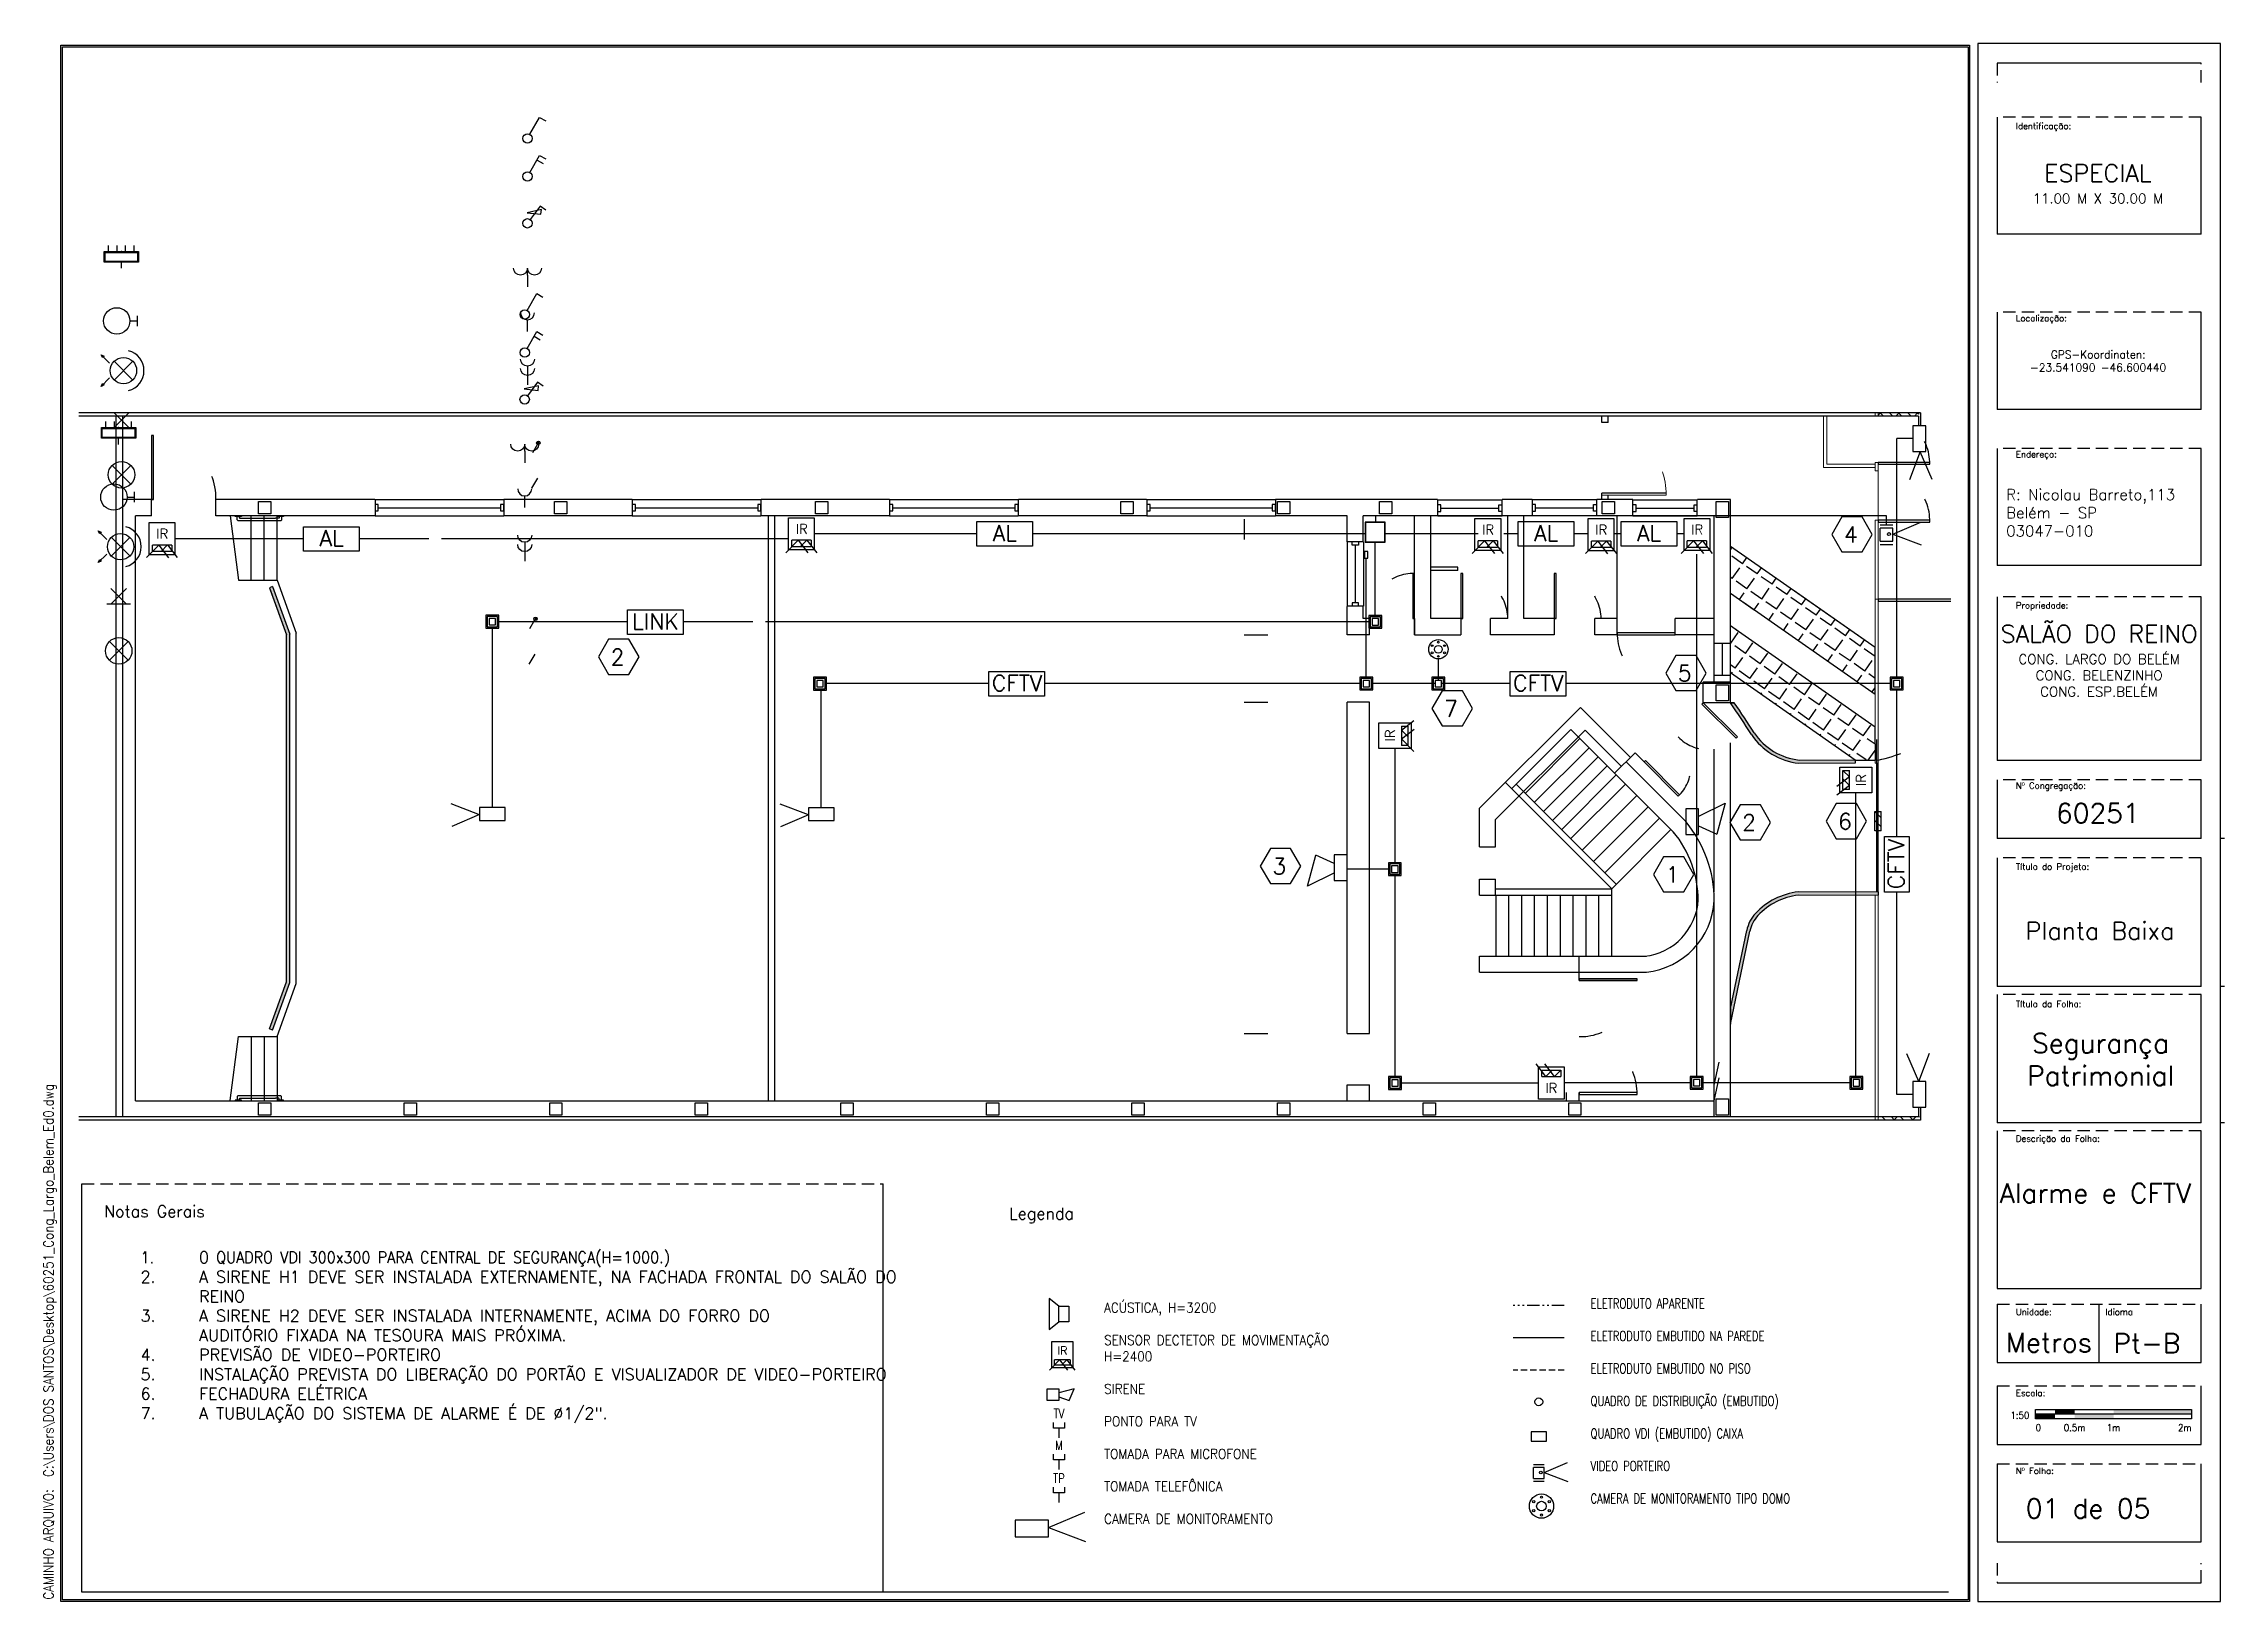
# Paper-space layout 'ELE-ALARME_F05' of a CAD drawing. Header units: millimetres. Extents: x -4 to 555, y 0 to 399.
# The model-space entities are those that its viewports show. They can reach past a viewport. Long polylines and large blocks are cut down to what shows.
import ezdxf
from ezdxf.enums import TextEntityAlignment as Align

# ---------------------------------------------------------------- set-up
doc = ezdxf.new("R2010")
doc.units = ezdxf.units.MM
doc.set_wipeout_variables(frame=1)
for name, pattern in [('DUCT', [1, 0, -1]), ('EXPOSED', [11.90625, 6.35, -1.5875, 0.79375, -0.79375, 0.79375, -1.5875]), ('EXPOSED0', [6.35, 3.175, -0.79375, 0.396875, -0.79375, 0.396875, -0.79375]), ('HIDDEN2', [4.7625, 3.175, -1.5875]), ('INVISIBLE', [1.27, 0, -1.27]), ('LDASHED', [4.7625, 3.175, -1.5875]), ('RDASHED', [2.38125, 1.5875, -0.79375]), ('SDOT', [1.5875, 0, -1.5875])]:
    doc.linetypes.add(name, pattern=pattern)
for name, color, linetype in [('Block', 1, 'Continuous'), ('Com', 153, 'Continuous'), ('Details', 1, 'Continuous'), ('Door', 130, 'Continuous'), ('Eqpm-Id', 2, 'Continuous'), ('Glass', 130, 'Continuous'), ('Lining', 252, 'Continuous'), ('Lite', 83, 'Continuous'), ('Lite-Cqd', 114, 'Continuous'), ('Lite-Swc', 83, 'Continuous'), ('Number', 18, 'Continuous'), ('Panel', 53, 'Continuous'), ('Power', 43, 'Continuous'), ('Site', 63, 'Continuous'), ('Stairs', 193, 'Continuous'), ('Symb', 223, 'Continuous'), ('Symb-De', 6, 'Continuous'), ('Symb-Hi', 1, 'Continuous'), ('Symb-Num', 43, 'Continuous'), ('Symb10', 140, 'Continuous'), ('Symb2', 140, 'Continuous'), ('Symb3', 140, 'Continuous'), ('Symb4', 140, 'Continuous'), ('Symb5', 140, 'Continuous'), ('Symb7', 43, 'Continuous'), ('Symb8', 1, 'Continuous'), ('Symb9', 1, 'Continuous'), ('Video', 110, 'Continuous'), ('Wall', 144, 'Continuous'), ('Wall-Base', 143, 'Continuous'), ('Wall-Head', 133, 'Continuous'), ('Wall-Head-Strc', 133, 'Continuous'), ('Wire', 84, 'Continuous'), ('Wire-An', 54, 'Continuous')]:
    doc.layers.add(name, color=color, linetype=linetype)
doc.layers.add('Gate', color=150, linetype='Continuous', lineweight=13)
doc.layers.add('NE', color=8, linetype='Continuous', plot=False)
doc.layers.get('Block').off()
doc.styles.add('COTAS', font='ROMANS', dxfattribs={"width": 0.75})
doc.styles.add('MECS', font='ROMANS.shx', dxfattribs={"width": 0.9, "height": 6250})
doc.styles.get("Standard").update_dxf_attribs({"font": 'ROMANS'})
doc.linetypes.add('DEMOLITION', pattern='A,0,-4.7625,-1e-13,[146,mecsline.shx,S=1.5875,R=-45,X=0,Y=0],-4.7625', length=9.525)

psp = doc.layouts.new('ELE-ALARME_F05')

# ---------------------------------------------------------------- texts
at = {"color": 152, "true_color": 0x2776bb, "style": 'MECS'}
for s, p in [('Identificação:', (501.59, 377.47)), ('Localização:', (501.59, 328.19)), ('Endereço:', (501.59, 293.26)), ('Propriedade:', (501.59, 254.51)), ('Nº Congregação:', (501.59, 208.29)), ('Título do Projeto:', (501.59, 187.52)), ('Título da Folha:', (501.59, 152.27)), ('Descrição da Folha:', (501.59, 117.75)), ('Unidade:', (501.59, 73.25)), ('Idioma', (524.57, 73.25)), ('Escala:', (501.59, 52.46)), ('Nº Folha:', (501.59, 32.52))]:
    psp.add_text(s, height=1.6, dxfattribs=at).set_placement(p)
at = {"color": 1, "style": 'MECS', "width": 0.9}
psp.add_text('CAMINHO ARQUIVO:  C:\\Users\\DOS SANTOS\\Desktop\\60251_Cong_Largo_Belem_Ed0.dwg', height=2.5, rotation=90, dxfattribs=at).set_placement((-4.31, 0.27), align=Align.TOP_LEFT)
at = {"insert": (267.72, 76.42), "char_height": 2.5, "width": 68.4, "attachment_point": 1, "style": 'MECS'}
psp.add_mtext('ACÚSTICA, H=3200 \\P\\PSENSOR DECTETOR DE MOVIMENTAÇÃO\\PH=2400\\P\\PSIRENE \\P\\PPONTO PARA TV \\P\\PTOMADA PARA MICROFONE \\P\\PTOMADA TELEFÔNICA\\P\\PCAMERA DE MONITORAMENTO', dxfattribs=at)
at = {"lineweight": -3, "insert": (392.5, 77.48), "char_height": 2.5, "width": 91.4457, "attachment_point": 1, "style": 'COTAS'}
psp.add_mtext('ELETRODUTO APARENTE \\P\\PELETRODUTO EMBUTIDO NA PAREDE\\P\\PELETRODUTO EMBUTIDO NO PISO \\P\\PQUADRO DE DISTRIBUIÇÃO (EMBUTIDO) \\P\\PQUADRO VDI (EMBUTIDO) CAIXA \\P\\PVIDEO PORTEIRO\\P\\PCAMERA DE MONITORAMENTO TIPO DOMO', dxfattribs=at)
at = {"insert": (257.04, 65.18), "char_height": 2.025, "attachment_point": 2}
psp.add_mtext_dynamic_manual_height_columns('{\\C175;\\c10835013;IR}', width=3.375, gutter_width=16.88, heights=[0], dxfattribs=at)
at = {"layer": 'Wire', "linetype": 'EXPOSED0', "attachment_point": 1, "style": 'MECS'}
for s, insert, char_height, width in [('\\pxqc;{\\W1;\\C30;\\c2254834;ESPECIAL\\P\\H0.55556x;11.00 M X 30.00 M}', (498.9, 368.45), 4.5, 47.4664), ('\\pxqc;{\\W1;\\C1;GPS-Koordinaten: \\P-23.541090 -46.600440}', (500.41, 320.67), 2, 44.5787), ('{\\W1;\\C30;\\c2254834;R: Nicolau Barreto,113  \\PBelém - SP\\P03047-010}', (499.12, 285.14), 2.8, 53.5235), ('\\pxqc;{\\W1;\\C30;\\c2254834;SALÃO DO REINO \\P\\pt4;\\H0.55556x;CONG. LARGO DO BELÉM\\P\\pt2,3,6;CONG.^IBELENZINHO\\P\\pt3,4;CONG. ESP.BELÉM}', (496.87, 250.27), 4.5, 52.1386), ('{\\W1;\\C30;\\c2254834;60251}', (511.91, 204.52), 5, 17.223), ('\\pxqc;{\\W1;\\C30;\\c2254834;Planta Baixa }', (500.31, 174.07), 4.5, 45.7519), ('\\pxqc;{\\W1;\\C30;\\c2254834;Segurança Patrimonial}', (500.31, 145.51), 5, 45.9928), ('\\pxqc;{\\W1;\\C30;\\c2254834;Alarme e CFTV}', (498.03, 107.04), 5, 47.915), ('{\\H0.6x;\\W1;\\C30;\\c2254834;Notas Gerais\\H1.66667x;   }', (11.2, 101.35), 5, 47.915), ('{\\H0.6x;\\W1;\\C30;\\c2254834;Legenda\\H1.66667x;   }', (243.39, 100.82), 5, 47.915), ('\\pxi-3,l5,t5;{\\H0.6x;\\C256;\\c0;1.^IO QUADRO VDI 300x300 PARA CENTRAL DE SEGURANÇA(H=1000.)\\P\\W1;2.^IA SIRENE H1 DEVE SER INSTALADA EXTERNAMENTE, NA FACHADA FRONTAL DO SALÃO DO REINO\\P3.^IA SIRENE H2 DEVE SER INSTALADA INTERNAMENTE, ACIMA DO FORRO DO AUDITÓRIO FIXADA NA TESOURA MAIS PRÓXIMA.\\P4.^IPREVISÃO DE VIDEO-PORTEIRO\\P5.^IINSTALAÇÃO PREVISTA DO LIBERAÇÃO DO PORTÃO E VISUALIZADOR DE VIDEO-PORTEIRO\\P6.^IFECHADURA ELÉTRICA\\P7.^IA TUBULAÇÃO DO SISTEMA DE ALARME É DE ∅1/2".}', (10.55, 89.58), 5, 198.5676), ('{\\W1;\\C30;\\c2254834;Metros}', (499.03, 68.74), 5, 17.223), ('{\\W1;\\C30;\\c2254834;Pt-B}', (526.62, 68.54), 5, 17.223), ('{\\W1;\\C30;\\c2254834;01 de 05}', (504.14, 26.15), 5, 40.6536)]:
    psp.add_mtext(s, dxfattribs=dict(at, insert=insert, char_height=char_height, width=width))

msp = doc.modelspace()

# ---------------------------------------------------------------- texts
at = {"layer": 'Symb7', "char_height": 250, "attachment_point": 2}
for s, insert in [('4', (168081, -41278)), ('2', (148903, -43182)), ('5', (165499, -43434)), ('7', (161865, -43985)), ('2', (166499, -45757)), ('6', (167992, -45738)), ('3', (159194, -46436)), ('1', (165307, -46565))]:
    msp.add_mtext_dynamic_manual_height_columns(s, width=250, gutter_width=1250, heights=[0], dxfattribs=dict(at, insert=insert))
at = {"layer": 'Symb8', "char_height": 150, "attachment_point": 2}
for insert in [(141824, -41315), (163424, -49935)]:
    msp.add_mtext_dynamic_manual_height_columns('{\\C175;\\c10835013;IR}', width=250, gutter_width=1250, heights=[0], dxfattribs=dict(at, insert=insert))
at = {"layer": 'Symb8', "char_height": 150, "attachment_point": 2, "rotation": 90}
for insert in [(160842, -44526), (168164, -45220)]:
    msp.add_mtext_dynamic_manual_height_columns('{\\C175;\\c10835013;IR}', width=250, gutter_width=1250, heights=[0], dxfattribs=dict(at, insert=insert))
at = {"layer": 'Symb9', "char_height": 250, "attachment_point": 2}
for s, insert in [('AL', (144458, -41336)), ('LINK', (149495, -42630)), ('CFTV', (155116, -43587)), ('CFTV', (163222, -43587))]:
    msp.add_mtext_dynamic_manual_height_columns(s, width=250, gutter_width=1250, heights=[0], dxfattribs=dict(at, insert=insert))
at = {"layer": 'Symb9', "insert": (168659, -46527), "char_height": 250, "attachment_point": 2, "rotation": 90}
msp.add_mtext_dynamic_manual_height_columns('CFTV', width=250, gutter_width=1250, heights=[0], dxfattribs=at)

# ---------------------------------------------------------------- blocks, each defined once
blk = doc.blocks.new('E.IntLight-Wall Light')
at = {"color": 0, "linetype": 'ByBlock', "lineweight": -2}
for p, q in [((-0.044, 0), (0.044, 0)), ((0, 0.062), (0, 0))]:
    blk.add_line(p, q, dxfattribs=at)
blk.add_circle((0, 0.174), 0.111, dxfattribs=at)
blk = doc.blocks.new('E.IntLight-Flood Light')
at = {"color": 0, "linetype": 'ByBlock', "lineweight": -2}
for p, q in [((-0.079, -0.079), (0.079, 0.079)), ((-0.079, 0.079), (0.079, -0.079))]:
    blk.add_line(p, q, dxfattribs=at)
for points in [[(0.188, 0.134), (0.175, 0.109), (0.163, 0.121), (0.188, 0.134), (0.116, 0.062)], [(0.188, -0.134), (0.163, -0.121), (0.175, -0.109), (0.188, -0.134), (0.116, -0.062)]]:
    blk.add_lwpolyline(points, dxfattribs=at)
blk.add_circle((0, 0), 0.111, dxfattribs=at)
blk.add_arc((0, 0), 0.173, 104.4359, 255.5641, dxfattribs=at)
blk = doc.blocks.new('E.IntLight-General Light')
at = {"color": 0, "linetype": 'ByBlock', "lineweight": -2}
for p, q in [((-0.07874, 0.07874), (0.07874, -0.07874)), ((-0.07874, -0.07874), (0.07874, 0.07874))]:
    blk.add_line(p, q, dxfattribs=at)
blk.add_circle((0, 0), 0.11136, dxfattribs=at)
blk = doc.blocks.new('*U61')
at = {"color": 0, "linetype": 'ByBlock', "lineweight": -2}
for p, q in [((0.02, 0.109), (0.102, 0.252)), ((0.102, 0.252), (0.153, 0.222))]:
    blk.add_line(p, q, dxfattribs=at)
blk.add_circle((0, 0.075), 0.0394, dxfattribs=at)
at = {"layer": 'Symb4', "color": 0, "linetype": 'ByBlock', "lineweight": -2, "style": 'MECS', "width": 0.9}
blk.add_attdef('SC', (-0.022, 0.282), '', height=0.0984, dxfattribs=at)
blk = doc.blocks.new('*U84')
at = {"color": 0, "linetype": 'ByBlock', "lineweight": -2}
blk.add_line((0, 0), (0, 0.098), dxfattribs=at)
blk.add_arc((0, 0.157), 0.0591, 180, 0, dxfattribs=at)
at = {"layer": 'Lining', "color": 0, "style": 'MECS', "width": 0.8, "flags": 1}
blk.add_attdef('PW', text='', height=0.0787, dxfattribs=at).set_placement((0.109, -0.009), align=Align.MIDDLE)
at = {"layer": 'Symb-Hi', "color": 0, "style": 'MECS', "width": 0.9, "flags": 1}
blk.add_attdef('DB', text='', height=0.0787, dxfattribs=at).set_placement((0.216, 0.098), align=Align.MIDDLE)
at = {"layer": 'Symb-Num', "color": 0, "style": 'MECS', "width": 0.9}
blk.add_attdef('CN', text='', height=0.0984, dxfattribs=at).set_placement((0, 0.269), align=Align.MIDDLE)
at = {"layer": 'Symb10', "color": 0, "style": 'MECS', "width": 0.8, "flags": 1}
blk.add_attdef('DS', text='', height=0.0787, dxfattribs=at).set_placement((0.001, -0.116), align=Align.MIDDLE)
at = {"layer": 'Symb2', "color": 0, "style": 'MECS', "width": 0.8, "flags": 1}
blk.add_attdef('TP', text='', height=0.0787, dxfattribs=at).set_placement((-0.106, -0.224), align=Align.MIDDLE)
at = {"layer": 'Symb3', "color": 0, "style": 'MECS', "width": 0.8, "flags": 8}
blk.add_attdef('SI', text='', height=0.0787, dxfattribs=at).set_placement((0.216, 0.206), align=Align.MIDDLE)
at = {"layer": 'Symb5', "color": 0, "style": 'MECS', "width": 0.8, "flags": 1}
blk.add_attdef('SCN', text='', height=0.0787, dxfattribs=at).set_placement((-0.213, -0.332), align=Align.MIDDLE)
at = {"layer": 'Symb9', "color": 0, "style": 'MECS', "width": 0.8, "flags": 9}
blk.add_attdef('DN', text='', height=0.0787, dxfattribs=at).set_placement((-0.321, -0.44), align=Align.MIDDLE)
blk = doc.blocks.new('*U87')
at = {"color": 0, "linetype": 'ByBlock', "lineweight": -2}
for q in [(0, 0.157), (0, 0)]:
    blk.add_line((0, 0.098), q, dxfattribs=at)
blk.add_lwpolyline([(-0.118, 0.157, 1), (0, 0.157, 1), (0.118, 0.157)], format="xyb", dxfattribs=at)
at = {"layer": 'Lining', "color": 0, "style": 'MECS', "width": 0.8, "flags": 1}
blk.add_attdef('PW', text='', height=0.0787, dxfattribs=at).set_placement((0.176, -0.009), align=Align.MIDDLE)
at = {"layer": 'Symb-Hi', "color": 0, "style": 'MECS', "width": 0.9, "flags": 1}
blk.add_attdef('DB', text='', height=0.0787, dxfattribs=at).set_placement((0.284, 0.098), align=Align.MIDDLE)
at = {"layer": 'Symb-Num', "color": 0, "style": 'MECS', "width": 0.9}
blk.add_attdef('CN', text='', height=0.0984, dxfattribs=at).set_placement((0, 0.304), align=Align.MIDDLE)
at = {"layer": 'Symb10', "color": 0, "style": 'MECS', "width": 0.8, "flags": 1}
blk.add_attdef('DS', text='', height=0.0787, dxfattribs=at).set_placement((0.069, -0.116), align=Align.MIDDLE)
at = {"layer": 'Symb2', "color": 0, "style": 'MECS', "width": 0.8, "flags": 1}
blk.add_attdef('TP', text='', height=0.0787, dxfattribs=at).set_placement((-0.038, -0.224), align=Align.MIDDLE)
at = {"layer": 'Symb3', "color": 0, "style": 'MECS', "width": 0.8, "flags": 8}
blk.add_attdef('SI', text='', height=0.0787, dxfattribs=at).set_placement((0.284, 0.206), align=Align.MIDDLE)
at = {"layer": 'Symb5', "color": 0, "style": 'MECS', "width": 0.8, "flags": 1}
blk.add_attdef('SCN', text='', height=0.0787, dxfattribs=at).set_placement((-0.146, -0.332), align=Align.MIDDLE)
at = {"layer": 'Symb9', "color": 0, "style": 'MECS', "width": 0.8, "flags": 9}
blk.add_attdef('DN', text='', height=0.0787, dxfattribs=at).set_placement((-0.253, -0.44), align=Align.MIDDLE)
blk = doc.blocks.new('E.IntPan-Distrib Board (flush)')
at = {"color": 0, "linetype": 'ByBlock', "lineweight": -2}
blk.add_point((0, 0), dxfattribs=at)
at = {"layer": 'Symb-De', "style": 'MECS', "width": 0.8}
blk.add_attdef('DBN', text='', height=0.118, dxfattribs=at).set_placement((0, 0.205), align=Align.MIDDLE)
at = {"layer": 'Symb-Hi', "color": 0, "style": 'MECS', "width": 0.9, "flags": 1}
blk.add_attdef('DB', text='', height=0.0787, dxfattribs=at).set_placement((0.413, 0.081), align=Align.MIDDLE)
at = {"layer": 'Symb3', "color": 0, "style": 'MECS', "width": 0.8, "flags": 8}
blk.add_attdef('SI', text='', height=0.0787, dxfattribs=at).set_placement((0.413, -0.02), align=Align.MIDDLE)
at = {"layer": 'Symb9', "color": 0, "style": 'MECS', "width": 0.8, "flags": 9}
blk.add_attdef('DN', text='', height=0.0787, dxfattribs=at).set_placement((0.413, -0.126), align=Align.MIDDLE)
at = {"color": 18, "linetype": 'ByBlock'}
blk.add_wipeout([(-0.119, -0.072), (0.119, -0.072), (0.119, -0.006), (-0.119, -0.006)], dxfattribs=at)
at = {"linetype": 'ByBlock', "lineweight": -2}
h = blk.add_hatch(color=0, dxfattribs=at)
h.paths.add_polyline_path([(-0.125, 0), (-0.125, -0.078), (0.125, -0.078), (0.125, 0)])
h.paths.add_polyline_path([(0.119, -0.006), (0.119, -0.072), (-0.119, -0.072), (-0.119, -0.006)], flags=16)
at = {"color": 0, "linetype": 'ByBlock', "lineweight": -2}
for p, q in [((-0.094, 0), (-0.094, 0.044)), ((-0.031, 0), (-0.031, 0.044)), ((0.031, 0), (0.031, 0.044)), ((0.094, 0), (0.094, 0.044)), ((0, -0.123), (0, -0.078))]:
    blk.add_line(p, q, dxfattribs=at)
for points in [[(-0.125, -0.078), (0.125, -0.078), (0.125, 0), (-0.125, 0)], [(-0.119, -0.072), (0.119, -0.072), (0.119, -0.006), (-0.119, -0.006)]]:
    blk.add_lwpolyline(points, close=True, dxfattribs=at)
blk = doc.blocks.new('*U89')
at = {"color": 0, "linetype": 'ByBlock', "lineweight": -2}
blk.add_line((0, 0.157), (0, 0), dxfattribs=at)
for centre in [(0, 0.217), (0, 0.138)]:
    blk.add_arc(centre, 0.0591, 180, 0, dxfattribs=at)
at = {"layer": 'Lining', "color": 0, "style": 'MECS', "width": 0.8, "flags": 1}
blk.add_attdef('PW', text='', height=0.0787, dxfattribs=at).set_placement((0.109, -0.009), align=Align.MIDDLE)
at = {"layer": 'Symb-Hi', "color": 0, "style": 'MECS', "width": 0.9, "flags": 1}
blk.add_attdef('DB', text='', height=0.0787, dxfattribs=at).set_placement((0.216, 0.098), align=Align.MIDDLE)
at = {"layer": 'Symb-Num', "color": 0, "style": 'MECS', "width": 0.9}
blk.add_attdef('CN', text='', height=0.0984, dxfattribs=at).set_placement((0, 0.333), align=Align.MIDDLE)
at = {"layer": 'Symb10', "color": 0, "style": 'MECS', "width": 0.8, "flags": 1}
blk.add_attdef('DS', text='', height=0.0787, dxfattribs=at).set_placement((0.001, -0.116), align=Align.MIDDLE)
at = {"layer": 'Symb2', "color": 0, "style": 'MECS', "width": 0.8, "flags": 1}
blk.add_attdef('TP', text='', height=0.0787, dxfattribs=at).set_placement((-0.106, -0.224), align=Align.MIDDLE)
at = {"layer": 'Symb3', "color": 0, "style": 'MECS', "width": 0.8, "flags": 8}
blk.add_attdef('SI', text='', height=0.0787, dxfattribs=at).set_placement((0.216, 0.206), align=Align.MIDDLE)
at = {"layer": 'Symb5', "color": 0, "style": 'MECS', "width": 0.8, "flags": 1}
blk.add_attdef('SCN', text='', height=0.0787, dxfattribs=at).set_placement((-0.213, -0.332), align=Align.MIDDLE)
at = {"layer": 'Symb9', "color": 0, "style": 'MECS', "width": 0.8, "flags": 9}
blk.add_attdef('DN', text='', height=0.0787, dxfattribs=at).set_placement((-0.321, -0.44), align=Align.MIDDLE)
blk = doc.blocks.new('E.IntLight-Lighting Outlet on Wall')
at = {"color": 0, "linetype": 'ByBlock', "lineweight": -2}
for p, q in [((-0.099, 0), (0.099, 0)), ((-0.065, 0.131), (0.065, 0)), ((0.065, 0.131), (-0.065, 0))]:
    blk.add_line(p, q, dxfattribs=at)
blk = doc.blocks.new('*U91')
at = {"color": 0, "linetype": 'ByBlock', "lineweight": -2}
for p, q in [((0.02, 0.109), (0.102, 0.252)), ((0.08, 0.212), (0.131, 0.183)), ((0.102, 0.252), (0.153, 0.222))]:
    blk.add_line(p, q, dxfattribs=at)
blk.add_circle((0, 0.075), 0.0394, dxfattribs=at)
at = {"layer": 'Symb4', "color": 0, "linetype": 'ByBlock', "lineweight": -2, "style": 'MECS', "width": 0.9}
blk.add_attdef('SC', (-0.022, 0.282), '', height=0.0984, dxfattribs=at)
blk = doc.blocks.new('E.IntSwit-Dimmer')
at = {"color": 0, "linetype": 'ByBlock', "lineweight": -2}
for p, q in [((0.091, 0.232), (0.02, 0.109)), ((0.142, 0.203), (0.091, 0.232))]:
    blk.add_line(p, q, dxfattribs=at)
blk.add_lwpolyline([(0.104, 0.163), (0.104, 0.203), (-0.014, 0.163)], close=True, dxfattribs=at)
blk.add_circle((0, 0.075), 0.0394, dxfattribs=at)
at = {"layer": 'Symb4', "color": 0, "linetype": 'ByBlock', "lineweight": -2, "style": 'MECS', "width": 0.9}
blk.add_attdef('SC', text='', height=0.0984, dxfattribs=at).set_placement((0.06, 0.329), align=Align.MIDDLE)
blk = doc.blocks.new('E.IntWir-Neutral')
at = {"color": 0, "linetype": 'ByBlock', "lineweight": -2}
blk.add_line((0.021, 0.036), (-0.03, -0.051), dxfattribs=at)
for radius in [0.0177, 0.00684]:
    blk.add_circle((0.03, 0.051), radius, dxfattribs=at)
blk = doc.blocks.new('E.IntWir-Phase')
at = {"color": 0, "linetype": 'ByBlock', "lineweight": -2}
blk.add_line((-0.03, -0.051), (0.03, 0.051), dxfattribs=at)
at = {"color": 0, "style": 'MECS', "width": 0.9}
blk.add_attdef('NN', text='', height=0.0787, dxfattribs=at).set_placement((0.03, 0.051), align=Align.BOTTOM_CENTER)
blk = doc.blocks.new('G.RefSym-Graphic-Scale')
at = {"linetype": 'ByBlock', "lineweight": -2}
for points in [[(-40, -4.16), (-40, -2.97), (-35, -2.97), (-35, -4.16)], [(-35, -2.97), (-35, -1.78), (-30, -1.78), (-30, -2.97)], [(-30, -4.16), (-30, -2.97), (-20, -2.97), (-20, -4.16)], [(-20, -2.97), (-20, -1.78), (0, -1.78), (0, -2.97)]]:
    blk.add_hatch(color=0, dxfattribs=at).paths.add_polyline_path(points)
at = {"color": 0, "linetype": 'ByBlock', "lineweight": -2}
blk.add_line((0, -2.97), (-40, -2.97), dxfattribs=at)
blk.add_lwpolyline([(-40, -4.16), (-40, -1.78), (0, -1.78), (0, -4.16)], close=True, dxfattribs=at)
at = {"color": 0, "linetype": 'ByBlock', "lineweight": -2, "style": 'MECS', "width": 0.9}
for tag, p in [('GRPSCALE', (-41.59, -4.17)), ('GRPDIS40', (0, -7.4))]:
    blk.add_attdef(tag, text='', height=1.8, dxfattribs=at).set_placement(p, align=Align.RIGHT)
blk.add_attdef('GRPDIS0', (-40, -7.4), '', height=1.8, dxfattribs=at)
for tag, p in [('GRPDIS10', (-30, -7.4)), ('GRPDIS20', (-20, -7.4))]:
    blk.add_attdef(tag, text='', height=1.8, dxfattribs=at).set_placement(p, align=Align.CENTER)
blk = doc.blocks.new('E.IntSign-Horn')
at = {"color": 18}
blk.add_wipeout([(-0.059, 0), (-0.059, 0.118), (-0.02, 0.118), (-0.059, 0.27), (0.059, 0.22), (0.02, 0.118), (0.059, 0.118), (0.059, 0)], dxfattribs=at)
at = {"color": 0, "linetype": 'ByBlock', "lineweight": -2}
blk.add_lwpolyline([(0.02, 0.118), (0.059, 0.22), (-0.059, 0.27), (-0.02, 0.118)], dxfattribs=at)
blk.add_lwpolyline([(0.059, 0), (-0.059, 0), (-0.059, 0.118), (0.059, 0.118)], close=True, dxfattribs=at)
blk = doc.blocks.new('E.IntSnd-Loudspeaker')
at = {"color": 18}
blk.add_wipeout([(-0.098, -0.079), (-0.098, 0.079), (0, 0.079), (0.098, 0.157), (0.098, -0.157), (0, -0.079)], dxfattribs=at)
at = {"color": 0, "linetype": 'ByBlock', "lineweight": -2}
blk.add_lwpolyline([(0, 0.079), (-0.098, 0.079), (-0.098, -0.079), (0, -0.079), (0, 0.079), (0.098, 0.157), (0.098, -0.157), (0, -0.079)], dxfattribs=at)
at = {"color": 0, "linetype": 'ByBlock', "lineweight": -2, "style": 'MECS', "width": 0.9}
blk.add_attdef('ID', text='', height=0.0984, dxfattribs=at).set_placement((0.158, 0.046), align=Align.TOP_LEFT)
blk = doc.blocks.new('E.IntWir-Conduit')
at = {"color": 0, "linetype": 'ByBlock', "lineweight": -2}
blk.add_circle((0, 0.098425), 0.03937, dxfattribs=at)
blk = doc.blocks.new('*U102')
blk.add_lwpolyline([(-0.076, -0.047), (0.076, -0.047), (0.076, 0.047), (-0.076, 0.047)], close=True)
blk = doc.blocks.new('E.IntMATV-TV Outlet')
at = {"color": 0, "linetype": 'ByBlock', "lineweight": -2}
blk.add_line((0, 0.098), (0, 0), dxfattribs=at)
blk.add_lwpolyline([(0.057, 0.155), (0.057, 0.098), (-0.057, 0.098), (-0.057, 0.155)], dxfattribs=at)
at = {"color": 0, "linetype": 'ByBlock', "lineweight": -2, "style": 'MECS', "width": 0.8, "flags": 8}
blk.add_attdef('COF', text='', height=0.0938, dxfattribs=at).set_placement((0, 0.244), align=Align.MIDDLE)
blk = doc.blocks.new('E.IntSnd-Microphone Outlet')
at = {"color": 0, "linetype": 'ByBlock', "lineweight": -2}
blk.add_line((0, 0.098), (0, 0), dxfattribs=at)
blk.add_lwpolyline([(0.057, 0.155), (0.057, 0.098), (-0.057, 0.098), (-0.057, 0.155)], dxfattribs=at)
at = {"color": 0, "linetype": 'ByBlock', "lineweight": -2, "style": 'MECS', "width": 0.8, "flags": 8}
blk.add_attdef('COF', text='', height=0.0984, dxfattribs=at).set_placement((0, 0.244), align=Align.MIDDLE)
blk = doc.blocks.new('*U272')
blk.add_circle((0, 0), 0.29)
blk = doc.blocks.new('*U273')
at = {"color": 0, "linetype": 'ByBlock', "lineweight": -2, "transparency": 16777216}
for p, rotation in [((3355.88, -933.8), 240), ((3357.87, -932.65), 180), ((3359.86, -933.8), 120), ((3355.88, -936.1), 299.9999999999999), ((3359.86, -936.1), 59.99999999999997)]:
    blk.add_blockref('*U272', p, dxfattribs=dict(at, rotation=rotation))
blk.add_blockref('*U272', (3357.87, -937.25), dxfattribs=at)
blk = doc.blocks.new('G.SymPart-Wipeout')
at = {"color": 19, "linetype": 'Continuous'}
blk.add_wipeout([(0, 0), (1, 0), (1, 1), (0, 1)], dxfattribs=at)
blk = doc.blocks.new('*U51')
at = {"color": 0, "linetype": 'ByBlock', "lineweight": -2, "xscale": 2000, "yscale": 350.0000000018622}
blk.add_blockref('G.SymPart-Wipeout', (-1000, -175), dxfattribs=at)
at = {"color": 0, "linetype": 'ByBlock', "lineweight": -2, "flags": 128}
for points in [[(-1000, -50), (-1000, 50), (-950, 50), (-950, -50)], [(950, -50), (950, 50), (1000, 50), (1000, -50)]]:
    blk.add_lwpolyline(points, close=True, dxfattribs=at)
blk.add_lwpolyline([(-950, 0), (950, 0)], dxfattribs=at)
at = {"layer": 'Glass', "flags": 128}
for points in [[(-1000, 125), (-1000, 125), (1000, 125), (1000, 125)], [(-1000, -125), (-1000, -125), (1000, -125), (1000, -125)]]:
    blk.add_lwpolyline(points, dxfattribs=at)
at = {"layer": 'Wall'}
for p, q in [((-1000, -125), (-1000, 125)), ((1000, -125), (1000, 125))]:
    blk.add_line(p, q, dxfattribs=at)
at = {"layer": 'Wall-Head-Strc'}
for p, q in [((-1000, 125), (1000, 125)), ((-1000, -125), (1000, -125))]:
    blk.add_line(p, q, dxfattribs=at)
blk = doc.blocks.new('*U208')
at = {"xscale": -1, "rotation": 180}
blk.add_blockref('*U51', (0, 0), dxfattribs=at)
blk = doc.blocks.new('*U209')
at = {"color": 0, "linetype": 'ByBlock', "lineweight": -2, "transparency": 16777216}
for p in [(0, 0), (4000, 0), (8000, 0), (12000, 0)]:
    blk.add_blockref('*U208', p, dxfattribs=at)
blk = doc.blocks.new('*U18')
at = {"color": 18}
blk.add_wipeout([(-500, -160), (500, -160), (500, 160), (-500, 160)], dxfattribs=at).dxf.layer = 'Number'
at = {"color": 0, "linetype": 'ByBlock', "lineweight": -2}
blk.add_line((450, 0), (-450, 0), dxfattribs=at)
for points in [[(-500, -50), (-450, -50), (-450, 50), (-500, 50)], [(500, -50), (450, -50), (450, 50), (500, 50)]]:
    blk.add_lwpolyline(points, dxfattribs=at)
at = {"layer": 'Glass'}
for points in [[(-500, 125), (-500, 125), (500, 125), (500, 125)], [(-500, -125), (-500, -125), (500, -125), (500, -125)]]:
    blk.add_lwpolyline(points, dxfattribs=at)
at = {"layer": 'Wall-Base'}
for p, q in [((-500, -125), (-500, 125)), ((500, -125), (500, 125))]:
    blk.add_line(p, q, dxfattribs=at)
at = {"layer": 'Wall-Head'}
for p, q in [((-500, 125), (500, 125)), ((-500, -125), (500, -125))]:
    blk.add_line(p, q, dxfattribs=at)
blk = doc.blocks.new('*U257')
blk.add_circle((0, 0), 14)
blk = doc.blocks.new('*U258')
at = {"color": 0, "linetype": 'ByBlock', "lineweight": -2, "transparency": 16777216}
for p, rotation in [((161810, -45025), 240), ((161906, -44970), 180), ((162002, -45025), 120), ((161810, -45136), 299.9999999999999), ((162002, -45136), 59.99999999999997)]:
    blk.add_blockref('*U257', p, dxfattribs=dict(at, rotation=rotation))
blk.add_blockref('*U257', (161906, -45191), dxfattribs=at)

# ---------------------------------------------------------------- hatches: boundary and pattern name
at = {"true_color": 0xd19cc7}
h = msp.add_hatch(dxfattribs=at)
h.set_pattern_fill('AR-HBONE', color=9)
h.paths.add_polyline_path([(169147, -50510), (169147, -50460), (168508, -50460), (168508, -50510)])
edge = h.paths.add_edge_path()
edge.add_line((169132, -39560), (169132, -39510))
edge.add_line((169132, -39510), (168508, -39510))
edge.add_line((168508, -39510), (168508, -39560))
edge.add_arc((168570, -40295), 738, 85.1396, 94.8604, ccw=False)
edge.add_line((168633, -39560), (169132, -39560))
at = {"true_color": 0xfeeab9}
h = msp.add_hatch(dxfattribs=at)
h.set_pattern_fill('ANGLE', color=254, scale=40, angle=55)
h.set_pattern_definition([(55, (118678.86, 83.88), (-228.8711, 160.2573), [203.2, -76.2]), (145, (118678.86, 83.88), (-160.2573, -228.8711), [203.2, -76.2])])
h.paths.add_polyline_path([(166333, -42906), (166208, -42818), (166208, -43550), (168148, -44907), (168458, -44910), (168458, -44391)])
h.paths.add_polyline_path([(168458, -43887), (168458, -43155), (166208, -41581), (166208, -42314), (166577, -42572)])
h = msp.add_hatch(color=254, dxfattribs=at)
h.dxf.hatch_style = 1
h.paths.add_polyline_path([(166269, -44020), (166208, -44020, -0.012669), (166535, -44514, 0.218045), (167272, -44960), (168148, -44960), (168148, -44910), (167275, -44910, -0.217133), (166577, -44486, 0.011905)])
h.paths.add_polyline_path([(166599, -47294, 0.137648), (166462, -47558), (166208, -48772), (166208, -49016), (166511, -47568, -0.137648), (166636, -47329, -0.175587), (167265, -47010), (168508, -47010), (168508, -46960), (167262, -46960, 0.176321)])
at = {"layer": 'Wall-Head', "true_color": 0x727430}
h = msp.add_hatch(color=67, dxfattribs=at)
h.dxf.hatch_style = 1
h.paths.add_polyline_path([(143758, -48359), (143491, -49091), (143538, -49110), (143808, -48368), (143808, -42952), (143538, -42210), (143491, -42229), (143758, -42960)])

# ---------------------------------------------------------------- linework, layer by layer
at = {"color": 2, "true_color": 0xf1eb1f}
msp.add_line((168535, -41505), (168535, -41305), dxfattribs=at)
for p, q in [((166208, -42314), (166208, -41581)), ((166208, -43550), (166208, -42818)), ((168458, -43887), (168458, -43155)), ((166208, -44020), (166269, -44020)), ((168464, -44910), (168458, -44391)), ((168148, -44910), (168464, -44910)), ((168508, -46960), (168508, -47010)), ((166208, -48772), (166208, -48772)), ((166208, -48772), (166208, -49016))]:
    msp.add_line(p, q)
msp.add_circle((168674, -41395), 23, dxfattribs=at)
at = {"color": 40, "true_color": 0xf8d731}
msp.add_circle((161667, -43187), 150, dxfattribs=at)
at = {"color": 244, "true_color": 0x991b1e}
msp.add_circle((161667, -43187), 60, dxfattribs=at)
at = {"layer": 'Com', "linetype": 'SDOT'}
for p, q in [((158648, -41110), (158648, -42960)), ((158648, -42960), (160248, -42960)), ((158648, -44010), (160248, -44010)), ((158648, -49160), (160248, -49160))]:
    msp.add_line(p, q, dxfattribs=at)
at = {"layer": 'Details'}
for p, q in [((169157, -40109), (168991, -40551)), ((169156, -40109), (169343, -40543)), ((168734, -41396), (169168, -41209)), ((141576, -41762), (141768, -41567)), ((141768, -41567), (141921, -41763)), ((141806, -41665), (141904, -41565)), ((141904, -41565), (142057, -41762)), ((151518, -41687), (151711, -41492)), ((151711, -41492), (151864, -41688)), ((151748, -41590), (151847, -41490)), ((151847, -41490), (152000, -41687)), ((162193, -41698), (162385, -41503)), ((162385, -41503), (162538, -41699)), ((162422, -41601), (162521, -41501)), ((162521, -41501), (162674, -41698)), ((163953, -41700), (164146, -41505)), ((164146, -41505), (164298, -41701)), ((164183, -41604), (164282, -41504)), ((164282, -41504), (164435, -41700)), ((165444, -41697), (165636, -41502)), ((165636, -41502), (165789, -41698)), ((165674, -41600), (165772, -41500)), ((165772, -41500), (165925, -41697)), ((168734, -41395), (169176, -41561)), ((161092, -44446), (161288, -44293)), ((161192, -44545), (161092, -44446)), ((161093, -44582), (161290, -44429)), ((161288, -44775), (161093, -44582)), ((167959, -45070), (168059, -45168)), ((168059, -45168), (167863, -45321)), ((168061, -45305), (167865, -45457)), ((167961, -45206), (168061, -45305)), ((146758, -45759), (146316, -45592)), ((146758, -45758), (146324, -45945)), ((151872, -45762), (151430, -45595)), ((151872, -45761), (151438, -45948)), ((168452, -45711), (168552, -45810)), ((168453, -45847), (168553, -45946)), ((169138, -49910), (168952, -49476)), ((169138, -49910), (169304, -49468)), ((163339, -49832), (163187, -49636)), ((163475, -49831), (163323, -49635)), ((163438, -49732), (163339, -49832)), ((163574, -49731), (163475, -49831))]:
    msp.add_line(p, q, dxfattribs=at)
at = {"layer": 'Door'}
for p, q in [((161298, -42710), (161298, -42960)), ((162018, -42710), (162018, -42960)), ((163468, -42710), (163468, -42960)), ((165787, -44020), (165766, -44041)), ((166296, -44571), (165766, -44041)), ((166317, -44550), (165787, -44020)), ((166317, -44550), (166296, -44571)), ((164889, -44918), (164868, -44939)), ((165398, -45469), (164868, -44939)), ((165419, -45448), (164889, -44918)), ((168483, -46960), (168483, -44960)), ((168508, -46960), (168508, -44960)), ((165419, -45448), (165398, -45469)), ((163858, -48340), (163858, -48210)), ((163858, -48310), (164758, -48310)), ((163658, -50210), (163658, -50080)), ((163858, -50210), (163858, -50080)), ((163858, -50210), (163858, -50080))]:
    msp.add_line(p, q, dxfattribs=at)
at = {"layer": 'Door', "linetype": 'DUCT'}
msp.add_line((168483, -44960), (168483, -42960), dxfattribs=at)
at = {"layer": 'Door', "linetype": 'DEMOLITION'}
msp.add_line((163858, -49210), (163958, -49210), dxfattribs=at)
at = {"layer": 'Door', "transparency": 33554483}
for points in [[(168508, -40310), (169308, -40310), (169308, -40280), (168508, -40280)], [(168508, -41210), (169308, -41210), (169308, -41180), (168508, -41180)]]:
    msp.add_lwpolyline(points, close=True, dxfattribs=at)
at = {"layer": 'Door'}
for points in [[(161298, -42010), (161268, -42010), (161268, -42710), (161298, -42710)], [(162048, -42010), (162018, -42010), (162018, -42710), (162048, -42710)], [(163498, -42010), (163468, -42010), (163468, -42710), (163498, -42710)], [(163858, -48340), (164758, -48340), (164758, -48310), (163858, -48310)], [(163858, -50110), (164758, -50110), (164758, -50080), (163858, -50080)]]:
    msp.add_lwpolyline(points, close=True, dxfattribs=at)
msp.add_lwpolyline([(165348, -42930), (164448, -42930), (164448, -42960), (165348, -42960)], dxfattribs=at)
at = {"layer": 'Door', "linetype": 'DUCT', "transparency": 33554483}
for centre, radius, start, end in [((168570, -40295), 738, 358.8348, 94.8604), ((168533, -41184), 775, 358.107, 91.893)]:
    msp.add_arc(centre, radius, start, end, dxfattribs=at)
at = {"layer": 'Door', "linetype": 'DUCT'}
for centre, radius, start, end in [((162033, -42725), 715, 1.2018, 91.2018), ((163483, -42725), 715, 1.2018, 91.2018), ((165267, -42945), 819, 178.9506, 275.6835), ((163873, -48325), 885, 269.029, 0.971), ((163873, -50095), 885, 359.029, 90.971)]:
    msp.add_arc(centre, radius, start, end, dxfattribs=at)
at = {"layer": 'Door', "linetype": 'INVISIBLE'}
for centre, start, end in [((164960, -45010), 313.6468, 46.3532), ((165858, -44112), 223.6468, 316.3532)]:
    msp.add_arc(centre, 635, start, end, dxfattribs=at)
at = {"layer": 'Eqpm-Id', "color": 2, "true_color": 0xf1eb1f}
for p, q in [((168735, -41255), (168535, -41255)), ((168735, -41305), (168535, -41305)), ((168735, -41505), (168735, -41305)), ((168535, -41505), (168735, -41505)), ((168535, -41555), (168735, -41555))]:
    msp.add_line(p, q, dxfattribs=at)
at = {"layer": 'Eqpm-Id'}
for p, q in [((141670, -41667), (141670, -41567)), ((141970, -41567), (141670, -41567)), ((141970, -41667), (141670, -41667)), ((141970, -41567), (141970, -41667)), ((151612, -41592), (151612, -41492)), ((151912, -41492), (151612, -41492)), ((151912, -41592), (151612, -41592)), ((151912, -41492), (151912, -41592)), ((162286, -41603), (162286, -41503)), ((162586, -41503), (162286, -41503)), ((162586, -41603), (162286, -41603)), ((162586, -41503), (162586, -41603)), ((164047, -41605), (164047, -41505)), ((164347, -41505), (164047, -41505)), ((164347, -41605), (164047, -41605)), ((164347, -41505), (164347, -41605)), ((165537, -41602), (165537, -41502)), ((165837, -41502), (165537, -41502)), ((165837, -41602), (165537, -41602)), ((165837, -41502), (165837, -41602)), ((161093, -44381), (161193, -44381)), ((161093, -44381), (161093, -44681)), ((161193, -44381), (161193, -44681)), ((161193, -44681), (161093, -44681)), ((167959, -45070), (168059, -45070)), ((167959, -45370), (167959, -45070)), ((168059, -45370), (168059, -45070)), ((168059, -45370), (167959, -45370)), ((165718, -45783), (166129, -45580)), ((166129, -45580), (165998, -46063)), ((168452, -45711), (168552, -45711)), ((168452, -46011), (168452, -45711)), ((168552, -46011), (168552, -45711)), ((165713, -45932), (165998, -46063)), ((168552, -46011), (168452, -46011)), ((159632, -46871), (159763, -46388)), ((160048, -46519), (159763, -46388)), ((160043, -46668), (159632, -46871)), ((163274, -49831), (163274, -49731)), ((163274, -49731), (163574, -49731)), ((163274, -49831), (163574, -49831)), ((163574, -49731), (163574, -49831))]:
    msp.add_line(p, q, dxfattribs=at)
for points in [[(169047, -39710), (169047, -40110), (169247, -40110), (169247, -39710)], [(141820, -41717), (141620, -41717), (141620, -41217), (141820, -41217), (142020, -41217), (142020, -41717)], [(161243, -44531), (161243, -44731), (160743, -44731), (160743, -44531), (160743, -44331), (161243, -44331)], [(167909, -45220), (167909, -45020), (168409, -45020), (168409, -45220), (168409, -45420), (167909, -45420)], [(147157, -45649), (146757, -45649), (146757, -45849), (147157, -45849)], [(152272, -45652), (151872, -45652), (151872, -45852), (152272, -45852)], [(165513, -45667), (165513, -46067), (165713, -46067), (165713, -45667)], [(160248, -46785), (160248, -46385), (160048, -46385), (160048, -46785)], [(163424, -49681), (163624, -49681), (163624, -50181), (163424, -50181), (163224, -50181), (163224, -49681)], [(169247, -50310), (169247, -49910), (169047, -49910), (169047, -50310)]]:
    msp.add_lwpolyline(points, close=True, dxfattribs=at)
at = {"layer": 'Gate'}
for p, q in [((167658, -40360), (167658, -39560)), ((167708, -40310), (167708, -39560)), ((168458, -39560), (168458, -39510)), ((168508, -39560), (168508, -39510)), ((168458, -40310), (167708, -40310)), ((168458, -40410), (168458, -40280)), ((168508, -40280), (168458, -40280)), ((168458, -40360), (167658, -40360)), ((168508, -40410), (168458, -40410)), ((168508, -44960), (168508, -40410)), ((168458, -44960), (168458, -41180)), ((168508, -41180), (168458, -41180)), ((168508, -42410), (168458, -42410)), ((168508, -44910), (168458, -44910)), ((168508, -44910), (168458, -44910)), ((168508, -44960), (168458, -44960)), ((168508, -50510), (168508, -46210)), ((168508, -46960), (168458, -46960)), ((168458, -50510), (168458, -47010)), ((168508, -47010), (168458, -47010))]:
    msp.add_line(p, q, dxfattribs=at)
at = {"layer": 'Gate', "color": 254, "true_color": 0xfeeab9}
for p, q in [((168148, -44960), (167272, -44960)), ((168148, -44910), (167275, -44910)), ((168508, -46960), (167262, -46960)), ((168508, -47010), (167265, -47010))]:
    msp.add_line(p, q, dxfattribs=at)
at = {"layer": 'Gate', "transparency": 33554483}
msp.add_lwpolyline([(168508, -40410), (168508, -40280)], dxfattribs=at)
at = {"layer": 'Glass', "linetype": 'DUCT'}
msp.add_arc((167964, -42425), 2544, 282.3425, 0.3379, dxfattribs=at)
at = {"layer": 'Lite-Cqd'}
for points in [[(146857, -42857), (147057, -42857), (147057, -42657), (146857, -42657)], [(146877, -42837), (147037, -42837), (147037, -42677), (146877, -42677)], [(146907, -42807), (147007, -42807), (147007, -42707), (146907, -42707)], [(160636, -42810), (160736, -42810), (160736, -42710), (160636, -42710)], [(151952, -43821), (152152, -43821), (152152, -43621), (151952, -43621)], [(151972, -43801), (152132, -43801), (152132, -43641), (151972, -43641)], [(152002, -43771), (152102, -43771), (152102, -43671), (152002, -43671)], [(160446, -43820), (160646, -43820), (160646, -43620), (160446, -43620)], [(160466, -43800), (160626, -43800), (160626, -43640), (160466, -43640)], [(160496, -43770), (160596, -43770), (160596, -43670), (160496, -43670)], [(161567, -43820), (161767, -43820), (161767, -43620), (161567, -43620)], [(161587, -43800), (161747, -43800), (161747, -43640), (161587, -43640)], [(161617, -43770), (161717, -43770), (161717, -43670), (161617, -43670)], [(168695, -43820), (168895, -43820), (168895, -43620), (168695, -43620)], [(168715, -43800), (168875, -43800), (168875, -43640), (168715, -43640)], [(168745, -43770), (168845, -43770), (168845, -43670), (168745, -43670)], [(160890, -46706), (161090, -46706), (161090, -46506), (160890, -46506)], [(160910, -46686), (161070, -46686), (161070, -46526), (160910, -46526)], [(160940, -46656), (161040, -46656), (161040, -46556), (160940, -46556)], [(160893, -50032), (161093, -50032), (161093, -49832), (160893, -49832)], [(165583, -50028), (165783, -50028), (165783, -49828), (165583, -49828)], [(165603, -50008), (165763, -50008), (165763, -49848), (165603, -49848)], [(168065, -50029), (168265, -50029), (168265, -49829), (168065, -49829)], [(168085, -50009), (168245, -50009), (168245, -49849), (168085, -49849)], [(160913, -50012), (161073, -50012), (161073, -49852), (160913, -49852)], [(160943, -49982), (161043, -49982), (161043, -49882), (160943, -49882)], [(165633, -49978), (165733, -49978), (165733, -49878), (165633, -49878)], [(168115, -49979), (168215, -49979), (168215, -49879), (168115, -49879)]]:
    msp.add_lwpolyline(points, close=True, dxfattribs=at)
at = {"layer": 'NE'}
for p, q in [((141108, -50460), (141108, -39560)), ((141208, -50460), (141208, -39560))]:
    msp.add_line(p, q, dxfattribs=at)
at = {"layer": 'Number'}
for points in [[(144020, -41281), (144887, -41281), (144887, -41663), (144020, -41663)], [(149057, -42575), (149924, -42575), (149924, -42957), (149057, -42957)], [(154678, -43532), (155545, -43532), (155545, -43914), (154678, -43914)], [(162784, -43532), (163651, -43532), (163651, -43914), (162784, -43914)], [(168604, -46965), (168604, -46098), (168986, -46098), (168986, -46965)]]:
    msp.add_lwpolyline(points, close=True, dxfattribs=at)
at = {"layer": 'Stairs', "linetype": 'EXPOSED'}
for p, q in [((142882, -41114), (143008, -42110)), ((143208, -42110), (143208, -41110)), ((143408, -42110), (143408, -41110)), ((143608, -42110), (143608, -41110)), ((163727, -44435), (162808, -45354)), ((163869, -44576), (163020, -45425)), ((164010, -44718), (163162, -45566)), ((164151, -44859), (163303, -45708)), ((164293, -45000), (163444, -45849)), ((164434, -45142), (163586, -45990)), ((164576, -45283), (163727, -46132)), ((164753, -45460), (163904, -46309)), ((164929, -45637), (164081, -46485)), ((165106, -45814), (164258, -46662)), ((165283, -45990), (164364, -46910)), ((162564, -47960), (162564, -47010)), ((162764, -47960), (162764, -47010)), ((162964, -47960), (162964, -47010)), ((163164, -47960), (163164, -47010)), ((163364, -47960), (163364, -47010)), ((163564, -47960), (163564, -47010)), ((163764, -47960), (163764, -47010)), ((163964, -47960), (163964, -47010)), ((164164, -47960), (164164, -47010)), ((164364, -47960), (164364, -46910)), ((142882, -50205), (143008, -49210)), ((143208, -49210), (143208, -50210)), ((143408, -49210), (143408, -50210)), ((143608, -49210), (143608, -50210))]:
    msp.add_line(p, q, dxfattribs=at)
at = {"layer": 'Stairs'}
for p, q in [((165336, -46043), (163727, -44435)), ((164364, -46910), (162711, -45257)), ((164434, -46839), (162879, -45283)), ((162558, -46910), (164364, -46910)), ((162558, -47010), (164364, -47010))]:
    msp.add_line(p, q, dxfattribs=at)
at = {"layer": 'Symb7'}
for points in [[(167942, -41127), (167784, -41400), (167942, -41673), (168257, -41673), (168414, -41400), (168257, -41127)], [(148764, -43032), (148607, -43305), (148764, -43577), (149079, -43577), (149237, -43305), (149079, -43032)], [(165360, -43283), (165202, -43556), (165360, -43829), (165675, -43829), (165832, -43556), (165675, -43283)], [(161726, -43834), (161568, -44107), (161726, -44380), (162041, -44380), (162198, -44107), (162041, -43834)], [(166360, -45606), (166202, -45879), (166360, -46152), (166675, -46152), (166832, -45879), (166675, -45606)], [(167852, -45587), (167695, -45860), (167852, -46133), (168167, -46133), (168325, -45860), (168167, -45587)], [(159055, -46285), (158898, -46558), (159055, -46831), (159370, -46831), (159528, -46558), (159370, -46285)], [(165167, -46415), (165010, -46688), (165167, -46960), (165482, -46960), (165640, -46688), (165482, -46415)]]:
    msp.add_lwpolyline(points, close=True, dxfattribs=at)
at = {"layer": 'Video', "ltscale": 100}
for points in [[(143056, -41110), (143056, -41116, -0.414214), (143050, -41122), (142961, -41122, -0.414214), (142955, -41116), (142955, -41110)], [(143024, -41143, 0.414214), (143031, -41150), (143586, -41150)], [(143640, -41122), (143640, -41144, -0.414214), (143634, -41150), (143586, -41150)], [(143709, -41110), (143709, -41116, -0.414214), (143703, -41122), (143614, -41122, -0.414214), (143608, -41116), (143608, -41110)], [(143024, -50176, -0.414214), (143031, -50169), (143586, -50169)], [(143640, -50197), (143640, -50175, 0.414214), (143634, -50169), (143586, -50169)], [(143056, -50210), (143056, -50203, 0.414214), (143050, -50197), (142961, -50197, 0.414214), (142955, -50203), (142955, -50210)]]:
    msp.add_lwpolyline(points, format="xyb", dxfattribs=at)
at = {"layer": 'Video'}
for points in [[(143543, -41189), (143006, -41187, -0.414214), (142987, -41168), (142987, -41121)], [(143679, -41123), (143679, -41170, -0.414214), (143660, -41189), (143543, -41189)], [(143543, -50131), (143006, -50132, 0.414214), (142987, -50151), (142987, -50198)], [(143679, -50196), (143679, -50150, 0.414214), (143660, -50131), (143543, -50131)]]:
    msp.add_lwpolyline(points, format="xyb", dxfattribs=at)
at = {"layer": 'Video', "ltscale": 100}
for points in [[(143024, -41122), (143024, -41143)], [(143024, -50197), (143024, -50176)]]:
    msp.add_lwpolyline(points, close=True, dxfattribs=at)
at = {"layer": 'Wall'}
for p, q in [((169162, -39510), (138551, -39510)), ((141208, -39560), (138608, -39560)), ((169132, -39560), (141208, -39560)), ((164208, -39660), (164208, -39560)), ((164308, -39660), (164208, -39660)), ((164308, -39660), (164308, -39560)), ((169132, -39510), (169132, -39529)), ((169132, -39560), (169132, -39710)), ((169162, -39510), (169162, -39710)), ((141688, -40860), (141208, -40860)), ((141658, -41110), (141658, -40860)), ((142658, -41110), (142658, -40860)), ((166208, -40860), (142658, -40860)), ((164208, -40860), (164208, -40760)), ((165208, -40760), (164208, -40760)), ((164308, -40860), (164308, -40790)), ((166208, -44020), (166208, -40860)), ((141658, -41110), (141408, -41110)), ((141408, -50210), (141408, -41110)), ((160248, -41110), (142658, -41110)), ((160248, -42960), (160248, -41110)), ((160498, -42710), (160498, -41110)), ((161298, -41110), (160498, -41110)), ((161298, -42960), (161298, -41110)), ((161548, -42710), (161548, -41110)), ((162381, -41110), (161548, -41110)), ((162748, -41110), (161748, -41110)), ((162748, -42710), (162748, -41110)), ((162998, -42710), (162998, -41110)), ((163816, -41110), (162998, -41110)), ((164198, -41110), (163248, -41110)), ((165958, -41110), (164129, -41110)), ((164448, -42960), (164448, -41110)), ((165958, -43697), (165958, -41110)), ((161972, -41910), (161548, -41910)), ((161972, -41960), (161548, -41960)), ((161972, -41960), (161972, -41910)), ((143008, -42110), (143608, -42110)), ((143503, -42260), (143758, -42960)), ((143538, -42210), (143808, -42952)), ((143608, -42110), (143908, -42934)), ((160598, -42710), (160498, -42710)), ((160598, -42960), (160598, -42710)), ((161298, -42960), (161298, -42710)), ((162048, -42710), (161548, -42710)), ((162748, -42710), (162478, -42710)), ((162478, -42960), (162478, -42710)), ((163498, -42710), (162998, -42710)), ((164098, -42960), (164098, -42710)), ((164448, -42710), (164098, -42710)), ((165348, -42960), (165348, -42710)), ((165958, -42710), (165348, -42710)), ((143908, -48385), (143908, -42934)), ((160598, -42960), (160248, -42960)), ((161298, -42960), (162018, -42960)), ((163468, -42960), (162478, -42960)), ((164448, -42960), (164098, -42960)), ((165958, -42960), (165348, -42960)), ((166209, -43097), (165958, -43097)), ((166209, -43697), (165787, -43697)), ((165787, -44020), (165787, -43697)), ((166209, -43597), (165958, -43597)), ((160598, -44010), (160248, -44010)), ((160248, -49160), (160248, -44010)), ((160598, -49160), (160598, -44010)), ((166269, -44020), (165787, -44020)), ((163878, -44090), (162308, -45660)), ((164656, -44868), (163878, -44090)), ((163948, -44444), (162558, -45835)), ((164514, -45010), (163948, -44444)), ((164726, -44797), (164408, -45116)), ((165513, -45867), (164585, -44939)), ((164868, -44939), (164726, -44797)), ((162308, -46260), (162308, -45660)), ((162558, -46260), (162558, -45835)), ((162308, -46260), (162558, -46260)), ((162308, -46260), (162558, -46260)), ((162308, -46760), (162558, -46760)), ((162308, -47010), (162308, -46760)), ((162558, -47010), (162558, -46760)), ((162308, -47010), (162558, -47010)), ((162308, -47960), (164902, -47960)), ((162308, -48210), (162308, -47960)), ((163858, -48210), (163858, -47960)), ((143608, -49210), (143908, -48385)), ((162308, -48210), (164902, -48210)), ((160248, -49160), (160598, -49160)), ((143008, -49210), (143608, -49210)), ((160248, -49960), (160598, -49960)), ((160248, -50210), (160248, -49960)), ((160598, -50210), (160598, -49960)), ((169162, -50510), (140065, -50510)), ((169132, -50460), (140108, -50460)), ((141408, -50210), (165958, -50210)), ((169132, -50310), (169132, -50460)), ((169162, -50310), (169162, -50510))]:
    msp.add_line(p, q, dxfattribs=at)
at = {"layer": 'Wall', "color": 67, "true_color": 0x727430}
for p, q in [((143491, -42229), (143758, -42960)), ((143538, -42210), (143808, -42952)), ((143758, -48359), (143758, -42960)), ((143808, -48368), (143808, -42952)), ((143491, -49091), (143758, -48359)), ((143538, -49110), (143808, -48368))]:
    msp.add_line(p, q, dxfattribs=at)
at = {"layer": 'Wall'}
for points in [[(143322, -40890), (143512, -40890), (143512, -41080), (143322, -41080)], [(159167, -40890), (159357, -40890), (159357, -41080), (159167, -41080)], [(160754, -40890), (160944, -40890), (160944, -41080), (160754, -41080)], [(164215, -40890), (164405, -40890), (164405, -41080), (164215, -41080)], [(165988, -40890), (166178, -40890), (166178, -41140), (165988, -41140)], [(165988, -43740), (166178, -43740), (166178, -43990), (165988, -43990)], [(165988, -50180), (166178, -50180), (166178, -50430), (165988, -50430)], [(143322, -50240), (143512, -50240), (143512, -50430), (143322, -50430)], [(145585, -50240), (145775, -50240), (145775, -50430), (145585, -50430)], [(147849, -50240), (148039, -50240), (148039, -50430), (147849, -50430)], [(150112, -50240), (150302, -50240), (150302, -50430), (150112, -50430)], [(152376, -50240), (152566, -50240), (152566, -50430), (152376, -50430)], [(154640, -50240), (154830, -50240), (154830, -50430), (154640, -50430)], [(156903, -50240), (157093, -50240), (157093, -50430), (156903, -50430)], [(159167, -50240), (159357, -50240), (159357, -50430), (159167, -50430)], [(161430, -50240), (161620, -50240), (161620, -50430), (161430, -50430)], [(163694, -50240), (163884, -50240), (163884, -50430), (163694, -50430)]]:
    msp.add_lwpolyline(points, close=True, dxfattribs=at)
at = {"layer": 'Wall', "ltscale": 100}
msp.add_lwpolyline([(143709, -50210), (143709, -50203, 0.414214), (143703, -50197), (143614, -50197, 0.414214), (143608, -50203), (143608, -50210)], format="xyb", dxfattribs=at)
at = {"layer": 'Wall'}
for centre, radius, start, end in [((164036, -47096), 1672, 0.0744, 39.7864), ((164036, -47096), 1922, 0.0744, 39.7864), ((164770, -47027), 940, 276.3666, 356.7909), ((164770, -47027), 1190, 276.3666, 356.7909)]:
    msp.add_arc(centre, radius, start, end, dxfattribs=at)
at = {"layer": 'Wall-Head', "color": 254, "true_color": 0xfeeab9}
for p, q in [((166208, -41581), (168458, -43155)), ((166208, -42314), (166577, -42572)), ((166410, -42455), (168458, -43887)), ((166208, -42818), (166340, -42910)), ((166333, -42906), (168458, -44391)), ((166208, -43550), (168148, -44907)), ((168148, -44907), (168148, -44960)), ((166208, -48772), (166462, -47558)), ((166208, -49016), (166511, -47568))]:
    msp.add_line(p, q, dxfattribs=at)
at = {"layer": 'Wall-Head', "color": 67, "true_color": 0x727430}
for p, q in [((143538, -42210), (143491, -42229)), ((143538, -49110), (143491, -49091))]:
    msp.add_line(p, q, dxfattribs=at)
at = {"layer": 'Wall-Head'}
for p, q in [((167183, -42264), (168458, -43155)), ((165348, -42960), (165348, -42930)), ((166208, -42818), (166333, -42906)), ((166084, -43597), (166084, -43097)), ((165958, -46961), (165958, -44739)), ((166208, -50460), (166208, -44642)), ((168148, -44907), (168458, -44910)), ((165958, -50460), (165958, -47094))]:
    msp.add_line(p, q, dxfattribs=at)
at = {"layer": 'Wall-Head', "color": 254, "linetype": 'DUCT', "true_color": 0xfeeab9}
for p, q in [((165958, -49966), (166208, -48772)), ((165958, -50210), (166208, -49016))]:
    msp.add_line(p, q, dxfattribs=at)
at = {"layer": 'Wall-Head'}
for points in [[(141658, -40860), (141688, -40860), (141688, -39860), (141658, -39860)], [(170508, -42440), (170508, -42410), (168508, -42410), (168508, -42440)]]:
    msp.add_lwpolyline(points, close=True, dxfattribs=at)
at = {"layer": 'Wall-Head', "linetype": 'DUCT'}
for centre, radius, start, end in [((141673, -40845), 985, 359.1275, 90.8725), ((161278, -42690), 681, 88.3632, 181.6368)]:
    msp.add_arc(centre, radius, start, end, dxfattribs=at)
at = {"layer": 'Wall-Head', "color": 254, "true_color": 0xfeeab9}
for centre, radius, start, end in [((156623, -50723), 11696, 32.0624, 34.9656), ((156623, -50723), 11746, 32.0624, 34.7953), ((167390, -43932), 1035, 214.2318, 263.434), ((167390, -43932), 985, 214.2318, 263.434), ((167390, -48037), 1085, 96.8191, 136.8177), ((167390, -48037), 1035, 96.9822, 136.8177), ((167000, -47671), 550, 136.8177, 168.1673), ((167000, -47671), 500, 136.8177, 168.1673)]:
    msp.add_arc(centre, radius, start, end, dxfattribs=at)
at = {"layer": 'Wire', "linetype": 'EXPOSED0'}
for p, q in [((168795, -43620), (168795, -39910)), ((169047, -39910), (168795, -39910)), ((160696, -41217), (160696, -41110)), ((168635, -41255), (168635, -41110)), ((144020, -41467), (142020, -41467)), ((145967, -41467), (144887, -41467)), ((151562, -41467), (146167, -41467)), ((154489, -41392), (151962, -41392)), ((162286, -41392), (160836, -41392)), ((162908, -41392), (162686, -41392)), ((163996, -41392), (163775, -41392)), ((164508, -41392), (164397, -41392)), ((165485, -41392), (165375, -41392)), ((165687, -49828), (165687, -41707)), ((146957, -45649), (146957, -42857)), ((149057, -42760), (147057, -42760)), ((151005, -42760), (149924, -42760)), ((160586, -42760), (151205, -42760)), ((161667, -43670), (161667, -43337)), ((154678, -43721), (152152, -43721)), ((160446, -43721), (155545, -43721)), ((161617, -43720), (160646, -43720)), ((162784, -43720), (161717, -43720)), ((168695, -43720), (163651, -43720)), ((152072, -45652), (152072, -43821)), ((168795, -46098), (168795, -43820)), ((160993, -46506), (160993, -44731)), ((168159, -49829), (168159, -45420)), ((160890, -46606), (160248, -46606)), ((160993, -49832), (160993, -46706)), ((168795, -50110), (168795, -46965)), ((163224, -49932), (161093, -49932)), ((165583, -49929), (163624, -49929)), ((168065, -49928), (165783, -49928)), ((169047, -50110), (168795, -50110))]:
    msp.add_line(p, q, dxfattribs=at)

# ---------------------------------------------------------------- block references
at = {"color": 40, "true_color": 0xf8d731}
msp.add_blockref('*U258', (-239, 1894), dxfattribs=at)

msp.set_redraw_order([(e.dxf.handle, doc.entitydb.next_handle()) for e in msp.query("TEXT MTEXT ATTDEF DIMENSION ARC_DIMENSION")])  # texts and dimensions are drawn at this point

# ---------------------------------------------------------------- next in the draw order: block references
msp.add_blockref('*U209', (146133, -40985))
at = {"xscale": -1}
for p in [(162157, -40993), (163629, -40987), (165193, -40993)]:
    msp.add_blockref('*U18', p, dxfattribs=at)
at = {"xscale": -1, "rotation": 90}
msp.add_blockref('*U18', (160376, -42017), dxfattribs=at)

# ---------------------------------------------------------------- next in the draw order: linework, layer by layer
for points in [[(160531, -41522), (160841, -41522), (160841, -41212), (160531, -41212)], [(160536, -41517), (160836, -41517), (160836, -41217), (160536, -41217)], [(160571, -41769), (160571, -41669), (160521, -41669), (160521, -41769)]]:
    msp.add_lwpolyline(points, close=True)
at = {"layer": 'Eqpm-Id'}
for points in [[(151762, -41642), (151562, -41642), (151562, -41142), (151762, -41142), (151962, -41142), (151962, -41642)], [(162436, -41653), (162236, -41653), (162236, -41153), (162436, -41153), (162636, -41153), (162636, -41653)], [(164197, -41655), (163997, -41655), (163997, -41155), (164197, -41155), (164397, -41155), (164397, -41655)], [(165687, -41652), (165487, -41652), (165487, -41152), (165687, -41152), (165887, -41152), (165887, -41652)]]:
    msp.add_lwpolyline(points, close=True, dxfattribs=at)
at = {"layer": 'Gate'}
msp.add_lwpolyline([(165208, -40790), (165208, -40760), (164208, -40760), (164208, -40790)], close=True, dxfattribs=at)
at = {"layer": 'Gate', "linetype": 'DUCT'}
msp.add_arc((164067, -40775), 1141, 359.2465, 77.8253, dxfattribs=at)
at = {"layer": 'Lining'}
for p, q in [((151248, -50210), (151248, -41110)), ((151348, -50210), (151348, -41110))]:
    msp.add_line(p, q, dxfattribs=at)
at = {"layer": 'Lite-Cqd'}
for points in [[(160586, -42860), (160786, -42860), (160786, -42660), (160586, -42660)], [(160606, -42840), (160766, -42840), (160766, -42680), (160606, -42680)]]:
    msp.add_lwpolyline(points, close=True, dxfattribs=at)
at = {"layer": 'Number'}
for points in [[(154489, -41202), (155356, -41202), (155356, -41585), (154489, -41585)], [(162908, -41201), (163775, -41201), (163775, -41583), (162908, -41583)], [(164508, -41201), (165375, -41201), (165375, -41583), (164508, -41583)]]:
    msp.add_lwpolyline(points, close=True, dxfattribs=at)
at = {"layer": 'Wall'}
for points in [[(147925, -40890), (148115, -40890), (148115, -41080), (147925, -41080)], [(151984, -40890), (152174, -40890), (152174, -41080), (151984, -41080)], [(156730, -40890), (156920, -40890), (156920, -41080), (156730, -41080)]]:
    msp.add_lwpolyline(points, close=True, dxfattribs=at)
at = {"layer": 'Wire', "linetype": 'EXPOSED0'}
for p, q in [((168635, -41110), (160696, -41110)), ((160536, -41392), (155356, -41392)), ((160686, -42660), (160686, -41522)), ((160546, -43620), (160546, -41769))]:
    msp.add_line(p, q, dxfattribs=at)

# ---------------------------------------------------------------- next in the draw order: texts
at = {"layer": 'Symb8', "char_height": 150, "attachment_point": 2}
for insert in [(151767, -41240), (162441, -41251), (164201, -41254), (165692, -41250)]:
    msp.add_mtext_dynamic_manual_height_columns('{\\C175;\\c10835013;IR}', width=250, gutter_width=1250, heights=[0], dxfattribs=dict(at, insert=insert))
at = {"layer": 'Symb9', "char_height": 250, "attachment_point": 2}
for insert in [(154927, -41258), (163345, -41256), (164945, -41256)]:
    msp.add_mtext_dynamic_manual_height_columns('AL', width=250, gutter_width=1250, heights=[0], dxfattribs=dict(at, insert=insert))

# ---------------------------------------------------------------- linework, layer by layer
at = {"linetype": 'HIDDEN2'}
for p, q in [((549.12, 380.54), (496.82, 380.54)), ((549.12, 330.54), (496.82, 330.54)), ((549.12, 295.54), (496.82, 295.54)), ((549.12, 257.54), (496.82, 257.54)), ((549.12, 210.54), (496.82, 210.54)), ((549.12, 190.54), (496.82, 190.54)), ((549.12, 155.54), (496.82, 155.54)), ((549.12, 120.54), (496.82, 120.54))]:
    psp.add_line(p, q, dxfattribs=at)
for p, q in [((549.12, 350.54), (496.82, 350.54)), ((549.12, 305.54), (496.82, 305.54)), ((549.12, 265.54), (496.82, 265.54)), ((549.12, 215.54), (496.82, 215.54)), ((549.12, 195.54), (496.82, 195.54)), ((555.08, 195.54), (554.12, 195.54)), ((549.12, 157.54), (496.82, 157.54)), ((555.08, 157.54), (554.12, 157.54)), ((549.12, 122.54), (496.82, 122.54)), ((555.08, 122.54), (554.12, 122.54)), ((522.97, 61.07), (522.97, 76.07)), ((253.69, 59.16), (256.29, 61.79)), ((254.96, 60.44), (254.96, 61.79)), ((259.01, 61.79), (254.96, 61.79)), ((256.29, 61.79), (258.35, 59.14)), ((256.79, 60.46), (258.13, 61.81)), ((258.13, 61.81), (260.19, 59.16)), ((259.01, 61.79), (259.01, 60.44)), ((259.01, 60.44), (254.96, 60.44)), ((380.59, 34.83), (377.83, 34.83)), ((380.59, 34.14), (377.83, 34.14)), ((377.83, 31.37), (377.83, 34.14)), ((380.58, 32.88), (386.58, 35.46)), ((380.59, 31.37), (380.59, 34.14)), ((377.83, 31.37), (380.59, 31.37)), ((377.83, 30.68), (380.59, 30.68)), ((380.58, 32.89), (386.69, 30.59)), ((253.47, 18.75), (262.74, 22.74)), ((253.47, 18.76), (262.92, 15.21)), ((491.82, -0.18), (554.12, -0.18))]:
    psp.add_line(p, q)
at = {"linetype": 'EXPOSED0'}
psp.add_line((385.76, 75.74), (372.68, 75.74), dxfattribs=at)
at = {"linetype": 'Continuous'}
psp.add_line((385.76, 67.42), (372.68, 67.42), dxfattribs=at)
at = {"linetype": 'RDASHED'}
psp.add_line((385.76, 59.1), (372.68, 59.1), dxfattribs=at)
for points in [[(489.32, 0.22), (0.52, 0.22), (0.52, 398.62), (489.32, 398.62)], [(256.98, 59.77), (254.28, 59.77), (254.28, 66.52), (256.98, 66.52), (259.68, 66.52), (259.68, 59.77)], [(244.94, 16.42), (253.49, 16.42), (253.49, 20.69), (244.94, 20.69)]]:
    psp.add_lwpolyline(points, close=True)
for centre, radius in [((379.75, 32.89), 0.318), ((379.91, 24.26), 3.11)]:
    psp.add_circle(centre, radius)
at = {"color": 244, "true_color": 0x991b1e}
psp.add_circle((379.91, 24.26), 1.24, dxfattribs=at)
at = {"layer": 'Defpoints', "color": 1}
for p in [(523.72, 248.75), (525.48, 112.54)]:
    psp.add_point(p, dxfattribs=at)
at = {"layer": 'NE'}
for p, q in [((5.52, 2.19), (5.52, 106.91)), ((211, 2.19), (211, 106.91)), ((484.32, 2.19), (5.52, 2.19))]:
    psp.add_line(p, q, dxfattribs=at)
at = {"layer": 'Symb8', "linetype": 'LDASHED'}
psp.add_line((5.52, 106.91), (211, 106.91), dxfattribs=at)
at = {"layer": 'Wire', "color": 18, "true_color": 0x000000}
for p, q in [((554.12, 399.42), (491.82, 399.42)), ((491.82, 399.42), (491.82, -0.18)), ((554.12, -0.18), (554.12, 399.42)), ((549.12, 394.42), (496.82, 394.42)), ((496.82, 380.54), (496.82, 350.54)), ((549.12, 350.54), (549.12, 380.54)), ((496.82, 330.54), (496.82, 305.54)), ((549.12, 305.54), (549.12, 330.54)), ((496.82, 295.54), (496.82, 265.54)), ((549.12, 265.54), (549.12, 295.54)), ((496.82, 257.54), (496.82, 215.54)), ((549.12, 215.54), (549.12, 257.54)), ((496.82, 210.54), (496.82, 195.54)), ((549.12, 195.54), (549.12, 210.54)), ((496.82, 190.54), (496.82, 157.54)), ((549.12, 157.54), (549.12, 190.54)), ((496.82, 155.54), (496.82, 122.54)), ((549.12, 122.54), (549.12, 155.54)), ((496.82, 120.54), (496.82, 80.1)), ((549.12, 80.1), (549.12, 120.54)), ((496.82, 80.1), (549.12, 80.1)), ((496.82, 76.07), (496.82, 61.07)), ((549.12, 61.07), (549.12, 76.07)), ((496.82, 61.07), (549.12, 61.07)), ((496.82, 55.1), (496.82, 40.1)), ((549.12, 40.1), (549.12, 55.1)), ((496.82, 40.1), (549.12, 40.1)), ((496.82, 35.1), (496.82, 15.1)), ((549.12, 15.1), (549.12, 35.1)), ((496.82, 15.1), (549.12, 15.1)), ((496.82, 4.62), (549.12, 4.62))]:
    psp.add_line(p, q, dxfattribs=at)
at = {"layer": 'Wire', "color": 18, "linetype": 'HIDDEN2', "true_color": 0x000000}
for p, q in [((496.82, 394.42), (496.82, 389.42)), ((549.12, 389.42), (549.12, 394.42)), ((496.82, 76.07), (549.12, 76.07)), ((496.82, 55.1), (549.12, 55.1)), ((496.82, 35.1), (549.12, 35.1)), ((496.82, 9.62), (496.82, 4.62)), ((549.12, 4.62), (549.12, 9.62))]:
    psp.add_line(p, q, dxfattribs=at)

# ---------------------------------------------------------------- block references
at = {"linetype": 'Continuous', "xscale": 25.4, "yscale": 25.4, "zscale": 25.4}
psp.add_blockref('E.IntWir-Conduit', (379.22, 48.51), dxfattribs=at)
ref = psp.add_blockref('E.IntSnd-Microphone Outlet', (256.14, 33.65), dxfattribs=dict(xscale=25.4, yscale=25.4, zscale=25.4))
ref.add_attrib('COF', 'M', dxfattribs={"color": 0, "linetype": 'ByBlock', "lineweight": -2, "height": 2.38, "style": 'MECS', "width": 0.8, "flags": 8}).set_placement((256.14, 39.85), align=Align.MIDDLE)
at = {"xscale": 25.4, "yscale": 25.4, "zscale": 25.4, "rotation": 180}
psp.add_blockref('*U102', (379.22, 42.13), dxfattribs=at)
ref = psp.add_blockref('E.IntSnd-Microphone Outlet', (256.14, 25.21), dxfattribs=dict(xscale=25.4, yscale=25.4, zscale=25.4))
ref.add_attrib('COF', 'TP', dxfattribs={"color": 0, "linetype": 'ByBlock', "lineweight": -2, "height": 2.381, "style": 'MECS', "width": 0.8, "flags": 8}).set_placement((256.14, 31.41), align=Align.MIDDLE)
at = {"color": 40, "true_color": 0xf8d731}
psp.add_blockref('*U273', (-2977.96, 959.21), dxfattribs=at)
at = {"layer": 'Lite', "xscale": 30.48, "yscale": 30.48, "zscale": 30.48, "rotation": 90}
for p in [(19.75, 328.29), (19.02, 283.11)]:
    psp.add_blockref('E.IntLight-Wall Light', p, dxfattribs=at)
at = {"layer": 'Lite', "xscale": -30.48, "yscale": 30.48, "zscale": 30.48}
for p in [(15.67, 300.84), (14.95, 255.67)]:
    psp.add_blockref('E.IntLight-Lighting Outlet on Wall', p, dxfattribs=at)
at = {"layer": 'Lite-Cqd', "xscale": 30.48, "yscale": 30.48, "zscale": 30.48}
for p in [(15.67, 288.82), (14.95, 243.65)]:
    psp.add_blockref('E.IntLight-General Light', p, dxfattribs=at)
at = {"layer": 'Lite-Swc', "xscale": 30.48, "yscale": 30.48, "zscale": 30.48}
for name, p in [('*U61', (119.81, 372.83)), ('*U91', (119.81, 363.06)), ('*U61', (119.09, 327.65)), ('*U91', (119.09, 317.89))]:
    psp.add_blockref(name, p, dxfattribs=at)
at = {"layer": 'Lite-Swc', "xscale": 30.47999999999995, "yscale": 30.47999999999995, "zscale": 30.47999999999995, "rotation": 353.5765295634574}
for p in [(119.55, 351.05), (118.83, 305.88)]:
    psp.add_blockref('E.IntSwit-Dimmer', p, dxfattribs=at)
at = {"layer": 'Power', "yscale": 30.48, "zscale": 30.48}
for name, p, xscale in [('*U87', (119.81, 337.06), -30.48), ('*U84', (119.81, 325.59), 30.48), ('*U87', (119.09, 291.89), -30.48), ('*U84', (119.09, 280.42), 30.48)]:
    psp.add_blockref(name, p, dxfattribs=dict(at, xscale=xscale))
at = {"layer": 'Power', "xscale": -30.48, "yscale": 30.48, "zscale": 30.48, "rotation": 359.9999999999999}
for p in [(119.81, 311.87), (119.09, 266.7)]:
    psp.add_blockref('*U89', p, dxfattribs=at)
at = {"layer": 'Site', "xscale": 30.48, "yscale": 30.48, "zscale": 30.48, "rotation": 180}
for p in [(16.16, 315.54), (15.44, 270.37)]:
    psp.add_blockref('E.IntLight-Flood Light', p, dxfattribs=at)
at = {"layer": 'Symb', "color": 177, "true_color": 0x293189}
psp.add_blockref('G.RefSym-Graphic-Scale', (546.65, 50.85), dxfattribs=at).add_auto_attribs({'GRPSCALE': '1:50', 'GRPDIS0': '0', 'GRPDIS10': '0.5m', 'GRPDIS20': '1m', 'GRPDIS40': '2m'})
at = {"layer": 'Wire-An', "color": 1, "xscale": 25.4, "yscale": 25.4, "zscale": 25.4}
for name, p in [('E.IntWir-Neutral', (121.83, 295.74)), ('E.IntWir-Phase', (121.72, 286.67)), ('E.IntWir-Neutral', (121.11, 250.57)), ('E.IntWir-Phase', (120.99, 241.5))]:
    psp.add_blockref(name, p, dxfattribs=at)

psp.set_redraw_order([(e.dxf.handle, doc.entitydb.next_handle()) for e in psp.query("TEXT MTEXT ATTDEF DIMENSION ARC_DIMENSION")])  # texts and dimensions are drawn at this point

# ---------------------------------------------------------------- next in the draw order: block references
at = {"layer": 'Panel', "xscale": -35.05200000000001, "yscale": 35.05200000000001, "zscale": 35.05200000000001}
for p in [(15.64, 346.09), (14.92, 300.92)]:
    psp.add_blockref('E.IntPan-Distrib Board (flush)', p, dxfattribs=at)

# ---------------------------------------------------------------- next in the draw order: linework, layer by layer
psp.add_lwpolyline([(489.72, -0.18), (0.12, -0.18), (0.12, 399.02), (489.72, 399.02)], close=True)

# ---------------------------------------------------------------- next in the draw order: viewports
at = {"layer": 'Block', "view_target_point": (155248.93, 22513.65)}
psp.add_viewport(center=(244.83, 228.81), size=(480.18, 311.2866), view_center_point=(-166.95, -66624.95), view_height=18870.7975, dxfattribs=at)

# ---------------------------------------------------------------- next in the draw order: block references
for name, p, xscale, yscale, zscale, rotation in [('E.IntSnd-Loudspeaker', (256.14, 73.52), -25.4, 25.4, 25.4, 359.9746968211657), ('E.IntSign-Horn', (253.14, 52.82), 25.39999999999964, 25.39999999999964, 25.39999999999964, 270)]:
    psp.add_blockref(name, p, dxfattribs=dict(xscale=xscale, yscale=yscale, zscale=zscale, rotation=rotation))

# ---------------------------------------------------------------- next in the draw order: block references
at = {"xscale": 25.4, "yscale": 25.4, "zscale": 25.4}
psp.add_blockref('E.IntMATV-TV Outlet', (256.14, 41.81), dxfattribs=at).add_auto_attribs({'COF': 'TV'})

doc.saveas('drawing.dxf')
